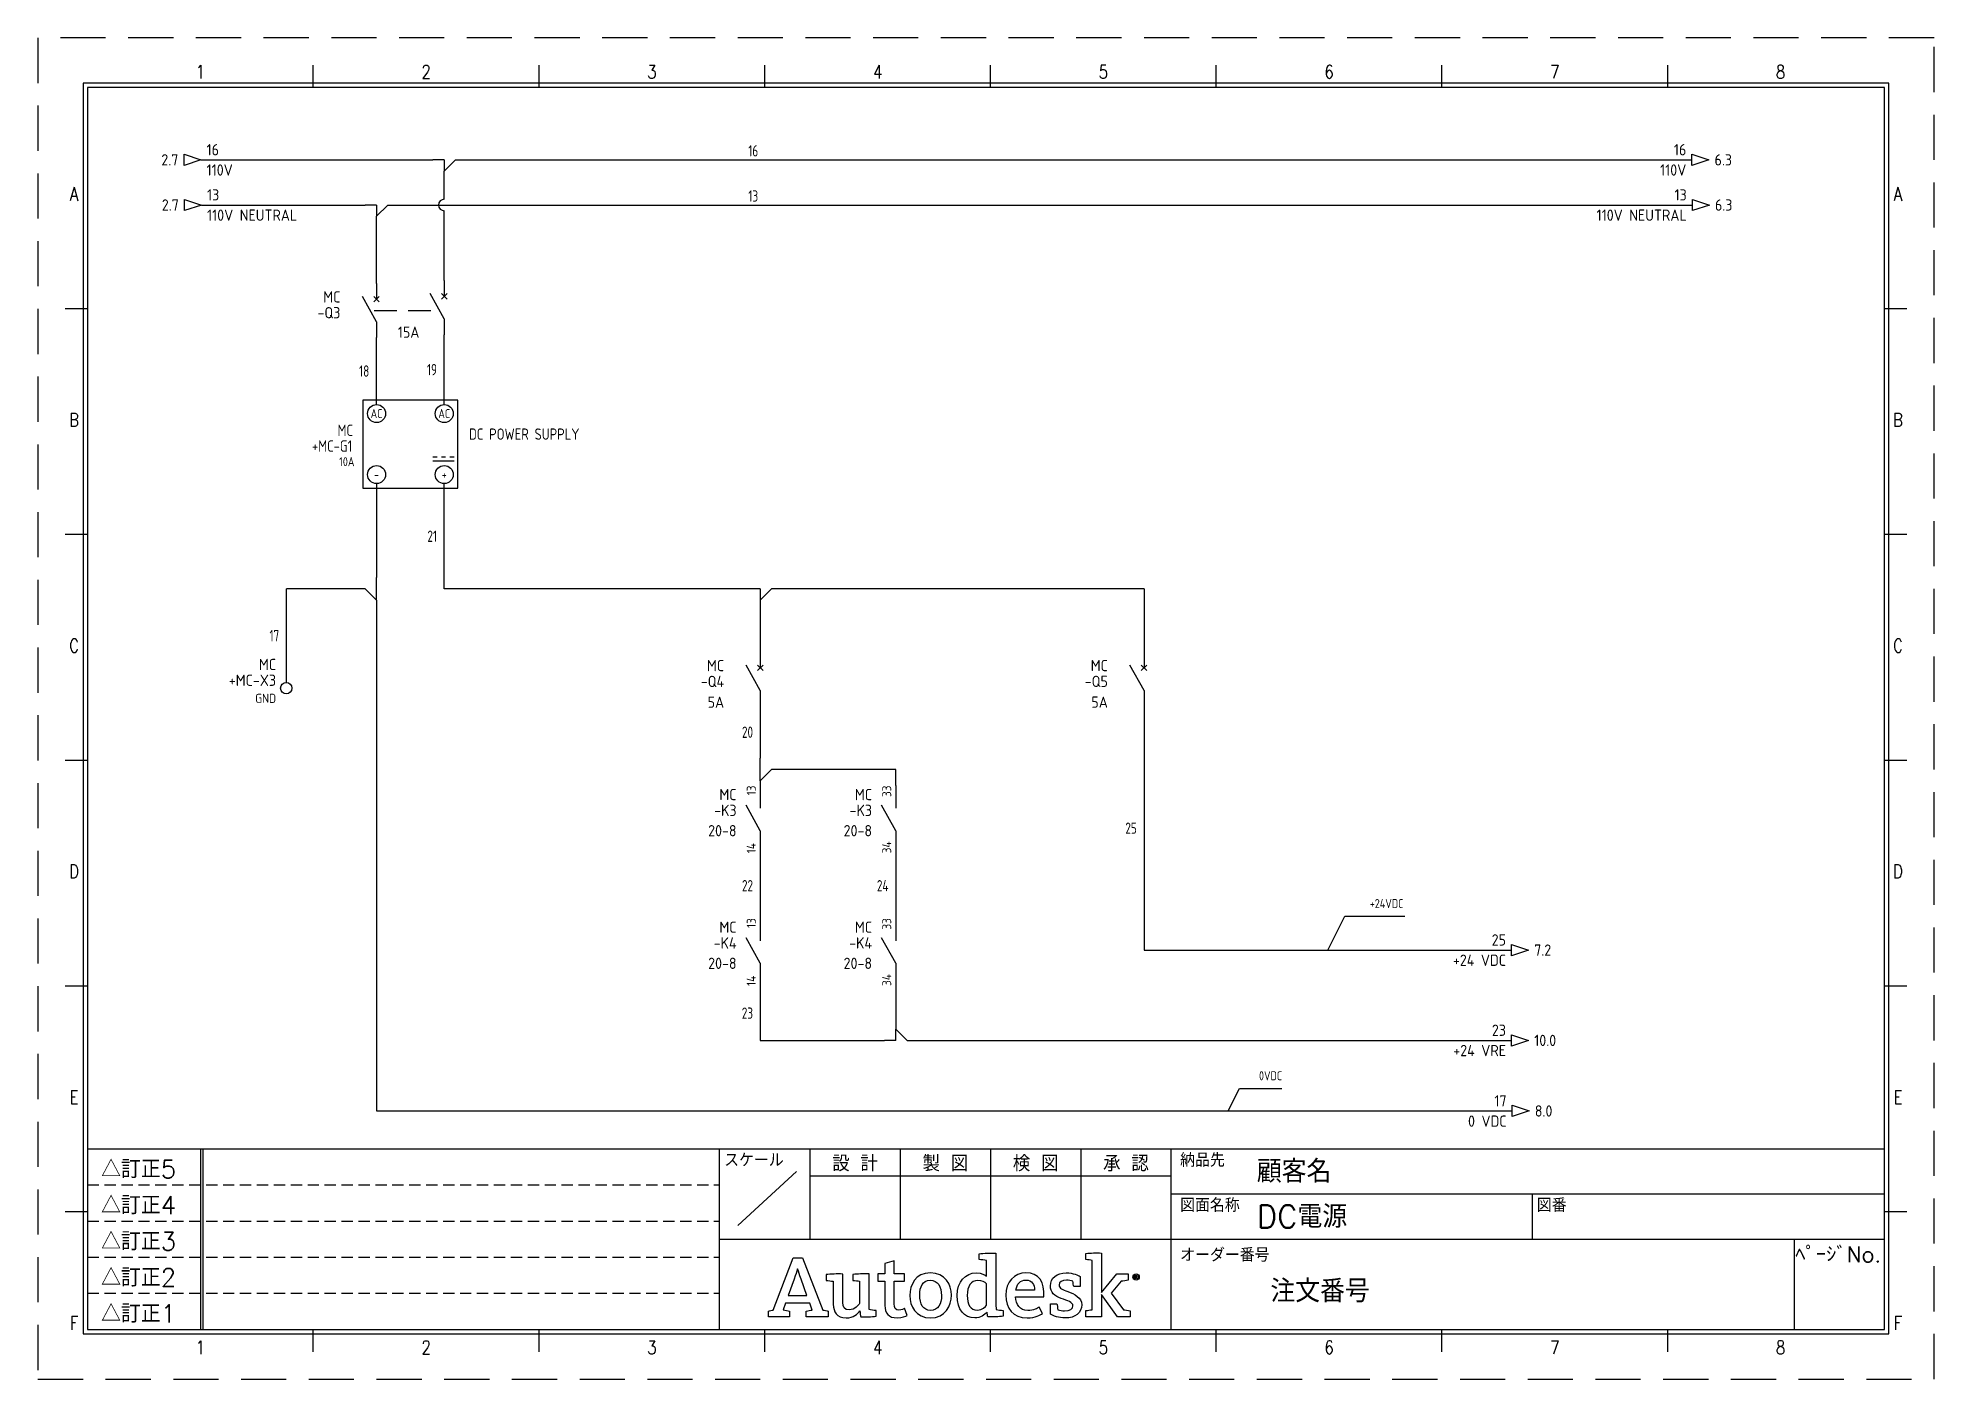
# Model space of a CAD drawing. Header units: millimetres. Extents: x 0 to 420, y 0 to 297.
import ezdxf
from ezdxf.enums import TextEntityAlignment as Align

# ---------------------------------------------------------------- set-up
doc = ezdxf.new("R2010")
doc.units = ezdxf.units.MM
doc.header["$LTSCALE"] = 10
for name, pattern in [('DASHED', [0.75, 0.5, -0.25]), ('DASHEDX2', [1.5, 1, -0.5]), ('HIDDEN', [0.375, 0.25, -0.125])]:
    doc.linetypes.add(name, pattern=pattern)
doc.layers.get('0').update_dxf_attribs({"linetype": 'CONTINUOUS'})
for name, color, linetype in [('BLU_1.0mm^2', 5, 'CONTINUOUS'), ('COMMENT', 4, 'CONTINUOUS'), ('DESC', 150, 'CONTINUOUS'), ('GRN_2.5mm^2', 3, 'CONTINUOUS'), ('HIDDEN', 7, 'HIDDEN'), ('LAYER_1', 160, 'CONTINUOUS'), ('LINK', 9, 'DASHED'), ('LOC', 8, 'CONTINUOUS'), ('MISC', 7, 'CONTINUOUS'), ('RED_2.5mm^2', 1, 'CONTINUOUS'), ('SYMS', 7, 'CONTINUOUS'), ('TAGS', 150, 'CONTINUOUS'), ('TERMS', 123, 'CONTINUOUS'), ('TITLE', 4, 'CONTINUOUS'), ('VIO_1.0mm^2', 190, 'CONTINUOUS'), ('WIRENO', 72, 'CONTINUOUS'), ('WIREREF', 52, 'CONTINUOUS'), ('WIREREF_DEST', 52, 'CONTINUOUS'), ('XREF', 7, 'CONTINUOUS'), ('XREFCHILD', 134, 'CONTINUOUS'), ('ZUWAKU', 7, 'CONTINUOUS')]:
    doc.layers.add(name, color=color, linetype=linetype)
doc.styles.get("Standard").update_dxf_attribs({"font": 'romans', "width": 0.8, "bigfont": 'extfont'})
doc.styles.add('WD_IEC', font='isocp2.shx', dxfattribs={"width": 0.9, "height": 4, "bigfont": 'extfont2.shx'})
doc.dimstyles.get("Standard").update_dxf_attribs({"dimtxt": 3, "dimasz": 2, "dimexe": 1.5, "dimexo": 1.5, "dimgap": 1.8, "dimtad": 1, "dimdec": 3, "dimdsep": 46, "dimtxsty": 'Standard', "dimsah": 1, "dimcen": 0, "dimclrd": 4, "dimclre": 4, "dimclrt": 4, "dimadec": 0, "dimazin": 0, "dimtfac": 1, "dimtdec": 3, "dimtmove": 0, "dimatfit": 3, "dimfxl": 1, "dimtolj": 1, "dimtzin": 1, "dimarcsym": 0})

msp = doc.modelspace()

# ---------------------------------------------------------------- texts
at = {"layer": 'MISC', "char_height": 2, "attachment_point": 7, "style": 'WD_IEC'}
for s, insert in [('\\A1;+24VDC', (295.02, 104.3)), ('\\A1;0VDC', (270.47, 66.17))]:
    msp.add_mtext(s, dxfattribs=dict(at, insert=insert))

# ---------------------------------------------------------------- blocks, each defined once
blk = doc.blocks.new('JIS_tblock_a3(L)')
at = {"layer": 'HIDDEN'}
for p, q in [((-398, 32), (-258, 32)), ((-398, 24), (-258, 24)), ((-398, 16), (-258, 16)), ((-398, 8), (-258, 8))]:
    blk.add_line(p, q, dxfattribs=at)
at = {"layer": 'ZUWAKU'}
for p, q in [((-398, 40), (0, 40)), ((-398, 40), (-398, 0)), ((-373, 40), (-373, 0)), ((-372.5, 40), (-372.5, 0)), ((-258, 0), (-258, 40)), ((-238, 40), (-238, 20)), ((-218, 40), (-218, 20)), ((-198, 40), (-198, 20)), ((-178, 40), (-178, 20)), ((-158, 0), (-158, 40)), ((0, 0), (0, 40)), ((-241, 35), (-254, 23)), ((-238, 34), (-158, 34)), ((-158, 30), (0, 30)), ((-78, 30), (-78, 20)), ((-258, 20), (-158, 20)), ((-158, 20), (0, 20)), ((-20, 20), (-20, 0)), ((-398, 0), (0, 0))]:
    blk.add_line(p, q, dxfattribs=at)
at = {"layer": 'TITLE'}
for tag, p, height in [('REVINFO51', (-370, 34), 3), ('ORDER2', (-139, 32.5), 5), ('REVINFO41', (-370, 26), 3), ('SCALE0', (-247.5, 23), 3), ('INFO1', (-139, 22.5), 5), ('REVINFO31', (-370, 18), 3), ('REVINFO21', (-370, 10), 3), ('ORDER1', (-136, 6), 5), ('REVINFO11', (-370, 2), 3)]:
    blk.add_attdef(tag, p, '', height=height, dxfattribs=at)
for tag, p in [('REVDATEY5', (-306, 34)), ('REVDATEM5', (-298, 34)), ('REVDATED5', (-290, 34)), ('REVDESIGN5', (-260, 34)), ('SCALE1', (-251, 29)), ('REVDATEY4', (-306, 26)), ('REVDATEM4', (-298, 26)), ('REVDATED4', (-290, 26)), ('REVDESIGN4', (-260, 26)), ('REVDATEY3', (-306, 18)), ('REVDATEM3', (-298, 18)), ('REVDATED3', (-290, 18)), ('REVDESIGN3', (-260, 18)), ('REVDATEY2', (-306, 10)), ('REVDATEM2', (-298, 10)), ('REVDATED2', (-290, 10)), ('REVDESIGN2', (-260, 10)), ('REVDATEY1', (-306, 2)), ('REVDATEM1', (-298, 2)), ('REVDATED1', (-290, 2)), ('REVDESIGN1', (-260, 2))]:
    blk.add_attdef(tag, text='', height=3, dxfattribs=at).set_placement(p, align=Align.RIGHT)
for tag, height, p in [('DESIGN1', 3, (-228, 27)), ('DESIGN2', 3, (-208, 27)), ('DESIGN3', 3, (-188, 27)), ('DESIGN4', 3, (-168, 27)), ('FILENAME0', 5, (-47.8, 25)), ('PAGE0', 3, (-10.3, 8.6))]:
    blk.add_attdef(tag, text='', height=height, dxfattribs=at).set_placement(p, align=Align.MIDDLE)
at = {"layer": 'TITLE', "flags": 1}
blk.add_attdef('LPAGE0', text='', height=3, dxfattribs=at).set_placement((-11, 3), align=Align.CENTER)
for tag, p in [('TYPE0', (-398, 0)), ('ORDER3', (-398, 0)), ('ORDER4', (-398, 0)), ('ORDER5', (-398, 0)), ('ORDER6', (-398, 0)), ('ORDER7', (-398, 0)), ('ORDER8', (-398, 0)), ('ORDER9', (-398, 0)), ('ORDER10', (-398, 0)), ('ORDER11', (-398, 0)), ('ORDER12', (-398, 0)), ('ORDER13', (-398, 0)), ('ORDER14', (-398, 0)), ('ORDER15', (-398, 0)), ('ORDER16', (-398, 0)), ('ORDER17', (-398, 0)), ('ORDER18', (-398, 0)), ('ORDER19', (-398, 0)), ('ORDER20', (-398, 0)), ('ORDER21', (-398, 0)), ('ORDER22', (-398, 0)), ('ORDER23', (-398, 0)), ('SCALETYPE0', (-398, 0)), ('DATEY1', (-398, 0)), ('DATEM1', (-398, 0)), ('DATED1', (-398, 0)), ('DATEY2', (-398, 0)), ('DATEM2', (-398, 0)), ('DATED2', (-398, 0)), ('BANNAME0', (-398, 0)), ('INFO3', (-398, 0)), ('INFO4', (-398, 0)), ('INFO5', (-398, 0)), ('INFO6', (-398, 0)), ('INFO7', (-398, 0)), ('INFO8', (-398, 0)), ('INFO9', (-398, 0)), ('INFO10', (-398, 0)), ('INFO11', (-398, 0)), ('INFO12', (-398, 0)), ('INFO13', (-398, 0)), ('INFO14', (-398, 0)), ('INFO15', (-398, 0)), ('INFO16', (-398, 0)), ('INFO17', (-398, 0)), ('INFO18', (-398, 0)), ('INFO19', (-398, 0)), ('INFO20', (-398, 0)), ('INFO21', (-398, 0)), ('INFO22', (-398, 0)), ('INFO23', (-398, 0)), ('INFO24', (-398, 0)), ('DATEY3', (-398, 0)), ('DATEM3', (-398, 0)), ('DATED3', (-398, 0)), ('DATEY4', (-398, 0)), ('DATEM4', (-398, 0)), ('DATED4', (-398, 0)), ('DATEY5', (-398, 0)), ('DATEM5', (-398, 0)), ('DATED5', (-398, 0)), ('DATEY6', (-398, 0)), ('DATEM6', (-398, 0)), ('DATED6', (-398, 0)), ('REFERENCETYPE0', (-398, 0)), ('INFO2', (-397.7, 0))]:
    blk.add_attdef(tag, p, '', height=3, dxfattribs=at)
at = {"layer": 'TITLE', "width": 0.8, "flags": 1}
for tag in ['REVINFO12', 'REVINFO13', 'REVINFO22', 'REVINFO23', 'REVINFO32', 'REVINFO33', 'REVINFO42', 'REVINFO43', 'REVINFO52', 'REVINFO53', 'REVINFO61', 'REVINFO62', 'REVINFO63', 'REVINFO71', 'REVINFO72', 'REVINFO73', 'REVINFO81', 'REVINFO82', 'REVINFO83', 'REVDESIGN6', 'REVDESIGN7', 'REVDESIGN8', 'REVDATEY6', 'REVDATEM6', 'REVDATED6', 'REVDATEY7', 'REVDATEM7', 'REVDATED7', 'REVDATEY8', 'REVDATEM8', 'REVDATED8']:
    blk.add_attdef(tag, (-398, 0), '', height=3, dxfattribs=at)
at = {"layer": 'TITLE', "flags": 1}
blk.add_attdef('PAPER0', text='', height=1, dxfattribs=at).set_placement((-3, -1), align=Align.TOP_RIGHT)
at = {"layer": 'ZUWAKU'}
for s, height, p in [('△訂正5', 4, (-395, 33.5)), ('スケール', 3, (-257, 36)), ('納品先', 3, (-156, 36)), ('△訂正4', 4, (-395, 25.5)), ('図面名称', 3, (-156, 26)), ('図番', 3, (-77, 26)), ('△訂正3', 4, (-395, 17.5)), ('オーダー番号', 3, (-156, 15)), ('△訂正2', 4, (-395, 9.5)), ('△訂正1', 4, (-395, 1.5))]:
    blk.add_text(s, height=height, dxfattribs=at).set_placement(p)
for s, p in [('設 計', (-228, 35)), ('製 図', (-208, 35)), ('検 図', (-188, 35)), ('承 認', (-168, 35)), ('ﾍﾟｰｼﾞNo.', (-10.23, 14.88))]:
    blk.add_text(s, height=3.5, dxfattribs=at).set_placement(p, align=Align.CENTER)
blk = doc.blocks.new('AI9-BLK2')
at = {"layer": 'LAYER_1', "color": 7}
blk.add_circle((0, 0), 2.03, dxfattribs=at)
blk.add_open_spline([(1.7, 0), (1.7, -1), (1, -1.8), (0, -1.8), (-1, -1.8), (-1.7, -1), (-1.7, 0), (-1.7, 1), (-1, 1.8), (0, 1.8), (1, 1.8), (1.7, 1), (1.7, 0)], degree=3, knots=[0, 0, 0, 0, 1, 1, 1, 2, 2, 2, 3, 3, 3, 4, 4, 4, 4], dxfattribs=at)
blk = doc.blocks.new('AI9-BLK1')
at = {"layer": 'LAYER_1', "color": 7}
for points, knots in [([(0.7, -1.1), (0.7, -1.1), (0.2, -0.4), (0.2, -0.4), (0.1, -0.2), (0, -0.2), (-0.1, -0.1), (0.3, 0), (0.5, 0.2), (0.5, 0.5), (0.5, 0.8), (0.3, 1.1), (-0.2, 1.1), (-0.2, 1.1), (-0.8, 1.1), (-0.8, 1.1), (-0.8, 1.1), (-0.8, -1.1), (-0.8, -1.1), (-0.8, -1.1), (-0.5, -1.1), (-0.5, -1.1), (-0.5, -1.1), (-0.5, -0.1), (-0.5, -0.1), (-0.4, -0.1), (-0.3, -0.2), (-0.2, -0.3), (-0.2, -0.3), (0.3, -1.1), (0.3, -1.1), (0.3, -1.1), (0.7, -1.1), (0.7, -1.1)], [0, 0, 0, 0, 1, 1, 1, 2, 2, 2, 3, 3, 3, 4, 4, 4, 5, 5, 5, 6, 6, 6, 7, 7, 7, 8, 8, 8, 9, 9, 9, 10, 10, 10, 11, 11, 11, 11]), ([(0.2, 0.5), (0.2, 0.2), (-0.1, 0.1), (-0.3, 0.1), (-0.3, 0.1), (-0.5, 0.1), (-0.5, 0.1), (-0.5, 0.1), (-0.5, 0.8), (-0.5, 0.8), (-0.5, 0.8), (-0.2, 0.8), (-0.2, 0.8), (0.1, 0.8), (0.2, 0.7), (0.2, 0.5)], [0, 0, 0, 0, 1, 1, 1, 2, 2, 2, 3, 3, 3, 4, 4, 4, 5, 5, 5, 5])]:
    blk.add_open_spline(points, degree=3, knots=knots, dxfattribs=at)
blk = doc.blocks.new('JIS_LOGO_BLOCK')
for points, knots in [([(12.07, 1.49), (12.07, 1.49), (7.57, 13.06), (7.57, 13.06), (7.57, 13.06), (5.51, 13.06), (5.51, 13.06), (5.51, 13.06), (1.1, 1.49), (1.1, 1.49), (0.75, 1.45), (0.31, 1.37), (0, 1.28), (0, 1.28), (0, 0), (0, 0), (0, 0), (4.71, 0), (4.71, 0), (4.71, 0), (4.71, 1.28), (4.71, 1.28), (4.26, 1.37), (3.73, 1.47), (3.25, 1.51), (3.25, 1.51), (3.8, 3.02), (3.8, 3.02), (3.8, 3.02), (9.18, 3.02), (9.18, 3.02), (9.18, 3.02), (9.74, 1.49), (9.74, 1.49), (9.26, 1.45), (8.84, 1.37), (8.4, 1.28), (8.4, 1.28), (8.4, 0), (8.4, 0), (8.4, 0), (13.27, 0), (13.27, 0), (13.27, 0), (13.27, 1.28), (13.27, 1.28), (12.99, 1.35), (12.34, 1.49), (12.07, 1.49)], [0, 0, 0, 0, 1, 1, 1, 2, 2, 2, 3, 3, 3, 4, 4, 4, 5, 5, 5, 6, 6, 6, 7, 7, 7, 8, 8, 8, 9, 9, 9, 10, 10, 10, 11, 11, 11, 12, 12, 12, 13, 13, 13, 14, 14, 14, 15, 15, 15, 16, 16, 16, 16]), ([(50.45, 1.6), (50.43, 1.84), (50.42, 2.1), (50.42, 2.37), (50.42, 2.37), (50.42, 14.08), (50.42, 14.08), (49.17, 14.14), (47.76, 14.07), (46.66, 13.95), (46.66, 13.95), (46.66, 12.67), (46.66, 12.67), (47.23, 12.63), (47.87, 12.55), (48.34, 12.48), (48.34, 12.48), (48.34, 12.48), (48.34, 12.48), (48.34, 12.48), (48.34, 8.98), (48.34, 8.98), (47.99, 9.28), (47.3, 9.73), (46.05, 9.73), (43.64, 9.73), (41.83, 7.75), (41.83, 4.73), (41.83, 1.55), (43.4, -0.24), (45.73, -0.24), (47.01, -0.24), (47.87, 0.37), (48.44, 1.06), (48.46, 0.73), (48.56, 0.22), (48.64, 0), (49.8, -0.06), (50.99, 0.02), (52.01, 0.14), (52.01, 0.14), (52.01, 1.41), (52.01, 1.41), (51.51, 1.45), (50.9, 1.53), (50.45, 1.6)], [0, 0, 0, 0, 1, 1, 1, 2, 2, 2, 3, 3, 3, 4, 4, 4, 5, 5, 5, 6, 6, 6, 7, 7, 7, 8, 8, 8, 9, 9, 9, 10, 10, 10, 11, 11, 11, 12, 12, 12, 13, 13, 13, 14, 14, 14, 15, 15, 15, 15]), ([(78.65, 1.57), (78.65, 1.57), (75.95, 5.22), (75.95, 5.22), (75.95, 5.22), (78.18, 7.89), (78.18, 7.89), (78.64, 7.93), (79.3, 8), (79.69, 8.1), (79.69, 8.1), (79.69, 9.49), (79.69, 9.49), (79.69, 9.49), (77.16, 9.49), (77.16, 9.49), (77.16, 9.49), (73.79, 5.35), (73.79, 5.35), (73.79, 5.35), (73.79, 14.12), (73.79, 14.12), (72.64, 14.18), (71.38, 14.12), (70.34, 14.02), (70.34, 14.02), (70.34, 12.67), (70.34, 12.67), (70.82, 12.63), (71.33, 12.56), (71.71, 12.5), (71.71, 12.5), (71.71, 1.55), (71.71, 1.55), (71.24, 1.51), (70.76, 1.44), (70.32, 1.36), (70.32, 1.36), (70.32, 0), (70.32, 0), (70.32, 0), (73.79, 0), (73.79, 0), (73.79, 0), (73.79, 4.96), (73.79, 4.96), (73.79, 4.96), (77.34, 0), (77.34, 0), (77.34, 0), (80.14, 0), (80.14, 0), (80.14, 0), (80.14, 1.31), (80.14, 1.31), (79.61, 1.43), (79.08, 1.51), (78.65, 1.57)], [0, 0, 0, 0, 1, 1, 1, 2, 2, 2, 3, 3, 3, 4, 4, 4, 5, 5, 5, 6, 6, 6, 7, 7, 7, 8, 8, 8, 9, 9, 9, 10, 10, 10, 11, 11, 11, 12, 12, 12, 13, 13, 13, 14, 14, 14, 15, 15, 15, 16, 16, 16, 17, 17, 17, 18, 18, 18, 19, 19, 19, 19]), ([(4.4, 4.74), (4.4, 4.74), (5.71, 8.34), (5.71, 8.34), (6.1, 9.42), (6.24, 9.89), (6.45, 10.59), (6.45, 10.59), (6.49, 10.59), (6.49, 10.59), (6.71, 9.91), (6.84, 9.44), (7.24, 8.34), (7.24, 8.34), (8.54, 4.74), (8.54, 4.74), (8.54, 4.74), (4.4, 4.74), (4.4, 4.74)], [0, 0, 0, 0, 1, 1, 1, 2, 2, 2, 3, 3, 3, 4, 4, 4, 5, 5, 5, 6, 6, 6, 6]), ([(20.45, -0.02), (20.4, 0.22), (20.3, 0.88), (20.28, 1.31), (19.81, 0.69), (18.83, -0.25), (17.22, -0.25), (15.16, -0.25), (14.39, 1.08), (14.39, 2.77), (14.39, 2.77), (14.39, 7.87), (14.39, 7.87), (13.92, 7.94), (13.29, 8.02), (12.8, 8.06), (12.8, 8.06), (12.8, 9.36), (12.8, 9.36), (13.82, 9.46), (15.22, 9.53), (16.47, 9.47), (16.47, 9.47), (16.47, 3.2), (16.47, 3.2), (16.47, 2.14), (16.85, 1.53), (17.92, 1.53), (19.12, 1.53), (20.02, 2.71), (20.22, 2.96), (20.22, 2.96), (20.22, 7.89), (20.22, 7.89), (19.81, 7.94), (19.22, 8.02), (18.73, 8.06), (18.73, 8.06), (18.73, 9.36), (18.73, 9.36), (19.75, 9.49), (21.1, 9.53), (22.3, 9.49), (22.3, 9.49), (22.3, 1.59), (22.3, 1.59), (22.75, 1.51), (23.36, 1.43), (23.87, 1.39), (23.87, 1.39), (23.87, 0.12), (23.87, 0.12), (22.87, 0), (21.59, -0.08), (20.45, -0.02)], [0, 0, 0, 0, 1, 1, 1, 2, 2, 2, 3, 3, 3, 4, 4, 4, 5, 5, 5, 6, 6, 6, 7, 7, 7, 8, 8, 8, 9, 9, 9, 10, 10, 10, 11, 11, 11, 12, 12, 12, 13, 13, 13, 14, 14, 14, 15, 15, 15, 16, 16, 16, 17, 17, 17, 18, 18, 18, 18]), ([(24.28, 7.91), (24.28, 7.91), (24.28, 9.49), (24.28, 9.49), (24.28, 9.49), (25.81, 9.49), (25.81, 9.49), (25.81, 9.49), (25.81, 11.77), (25.81, 11.77), (25.81, 11.77), (27.89, 12.43), (27.89, 12.43), (27.89, 12.43), (27.89, 9.49), (27.89, 9.49), (27.89, 9.49), (30.19, 9.49), (30.19, 9.49), (30.19, 9.49), (30.19, 7.91), (30.19, 7.91), (30.19, 7.91), (27.89, 7.91), (27.89, 7.91), (27.89, 7.91), (27.89, 2.86), (27.89, 2.86), (27.89, 1.92), (28.15, 1.49), (28.91, 1.49), (29.48, 1.49), (29.99, 1.77), (30.17, 1.88), (30.17, 1.88), (30.76, 0.31), (30.76, 0.31), (30.41, 0.12), (29.66, -0.24), (28.54, -0.24), (26.6, -0.24), (25.81, 0.82), (25.81, 2.53), (25.81, 2.53), (25.81, 7.91), (25.81, 7.91), (25.81, 7.91), (24.28, 7.91), (24.28, 7.91)], [0, 0, 0, 0, 1, 1, 1, 2, 2, 2, 3, 3, 3, 4, 4, 4, 5, 5, 5, 6, 6, 6, 7, 7, 7, 8, 8, 8, 9, 9, 9, 10, 10, 10, 11, 11, 11, 12, 12, 12, 13, 13, 13, 14, 14, 14, 15, 15, 15, 16, 16, 16, 16]), ([(35.92, -0.24), (32.64, -0.24), (31.33, 2.39), (31.33, 4.73), (31.33, 7.06), (32.6, 9.73), (35.88, 9.73), (39.14, 9.73), (40.57, 7.12), (40.57, 4.79), (40.57, 2.47), (39.18, -0.24), (35.92, -0.24)], [0, 0, 0, 0, 1, 1, 1, 2, 2, 2, 3, 3, 3, 4, 4, 4, 4]), ([(57.47, 1.39), (58.78, 1.39), (59.59, 1.88), (60.02, 2.14), (60.02, 2.14), (60.74, 0.71), (60.74, 0.71), (60.19, 0.37), (59.17, -0.24), (57.33, -0.24), (54.23, -0.24), (52.58, 1.88), (52.58, 4.81), (52.58, 7.71), (54.49, 9.73), (57.07, 9.73), (59.86, 9.73), (61.29, 7.71), (61, 4.43), (61, 4.43), (54.78, 4.43), (54.78, 4.43), (54.88, 2.71), (55.66, 1.39), (57.47, 1.39)], [0, 0, 0, 0, 1, 1, 1, 2, 2, 2, 3, 3, 3, 4, 4, 4, 5, 5, 5, 6, 6, 6, 7, 7, 7, 8, 8, 8, 8]), ([(66.3, 5.61), (65.23, 6.03), (64.39, 6.28), (64.39, 7.03), (64.39, 7.74), (65.1, 8.14), (66.04, 8.14), (66.57, 8.14), (67.08, 8.04), (67.47, 7.9), (67.52, 7.5), (67.57, 6.89), (67.66, 6.72), (67.66, 6.72), (69.04, 6.72), (69.04, 6.72), (69.04, 6.72), (69.04, 8.96), (69.04, 8.96), (68.66, 9.19), (67.59, 9.73), (65.96, 9.73), (63.94, 9.73), (62.47, 8.56), (62.47, 6.88), (62.47, 5.37), (63.41, 4.59), (64.85, 4.08), (66.31, 3.56), (67.46, 3.2), (67.46, 2.46), (67.46, 1.74), (66.85, 1.32), (65.63, 1.32), (65.13, 1.32), (64.51, 1.42), (64.13, 1.56), (64.07, 2.01), (63.98, 2.69), (63.88, 2.87), (63.88, 2.87), (62.51, 2.87), (62.51, 2.87), (62.51, 2.87), (62.51, 0.55), (62.51, 0.55), (62.51, 0.55), (62.51, 0.55), (62.51, 0.55), (63.11, 0.16), (64.28, -0.26), (65.76, -0.26), (68, -0.26), (69.42, 0.88), (69.42, 2.68), (69.42, 4.29), (67.84, 5.01), (66.3, 5.61)], [0, 0, 0, 0, 1, 1, 1, 2, 2, 2, 3, 3, 3, 4, 4, 4, 5, 5, 5, 6, 6, 6, 7, 7, 7, 8, 8, 8, 9, 9, 9, 10, 10, 10, 11, 11, 11, 12, 12, 12, 13, 13, 13, 14, 14, 14, 15, 15, 15, 16, 16, 16, 17, 17, 17, 18, 18, 18, 19, 19, 19, 19]), ([(35.84, 8.1), (34.15, 8.1), (33.53, 6.67), (33.53, 4.79), (33.53, 2.9), (34.25, 1.41), (35.94, 1.41), (37.65, 1.41), (38.35, 2.82), (38.35, 4.73), (38.35, 6.61), (37.55, 8.1), (35.84, 8.1)], [0, 0, 0, 0, 1, 1, 1, 2, 2, 2, 3, 3, 3, 4, 4, 4, 4]), ([(48.34, 2.61), (48.11, 2.3), (47.38, 1.49), (46.3, 1.49), (44.73, 1.49), (44.05, 2.79), (44.05, 4.75), (44.05, 6.73), (44.89, 8.04), (46.42, 8.04), (47.42, 8.04), (47.97, 7.65), (48.34, 7.32), (48.34, 7.32), (48.34, 2.61), (48.34, 2.61)], [0, 0, 0, 0, 1, 1, 1, 2, 2, 2, 3, 3, 3, 4, 4, 4, 5, 5, 5, 5]), ([(58.98, 5.92), (58.94, 7.12), (58.43, 8.14), (57.04, 8.14), (55.76, 8.14), (55.05, 7.28), (54.84, 5.92), (54.84, 5.92), (58.98, 5.92), (58.98, 5.92)], [0, 0, 0, 0, 1, 1, 1, 2, 2, 2, 3, 3, 3, 3])]:
    blk.add_open_spline(points, degree=3, knots=knots)
at = {"xscale": 0.342899999999986, "yscale": 0.342899999999986, "zscale": 0.342899999999986}
for name, p in [('AI9-BLK2', (81.46, 8.8)), ('AI9-BLK1', (81.53, 8.8))]:
    blk.add_blockref(name, p, dxfattribs=at)
blk = doc.blocks.new('VPS12X2')
for p, q in [((18, 1), (-3, 1)), ((-3, 1), (-3, -18.5)), ((18, -18.5), (18, 1)), ((-3, -18.5), (18, -18.5))]:
    blk.add_line(p, q)
for centre in [(0, -2), (15, -2), (0, -15.5), (15, -15.5)]:
    blk.add_circle(centre, 2)
at = {"layer": 'SYMS'}
for p, q in [((12.5, -11.56), (13.44, -11.56)), ((12.5, -12.5), (17.19, -12.5)), ((14.38, -11.56), (15.31, -11.56)), ((16.25, -11.56), (17.19, -11.56))]:
    blk.add_line(p, q, dxfattribs=at)
at = {"style": 'WD_IEC', "width": 0.9, "flags": 1}
for tag, p in [('X2TERM01', (0, 0)), ('X2TERM02', (15, 0)), ('X4TERM01', (-2, -2)), ('X1TERM02', (17, -2)), ('X4TERM03', (-2, -15.5)), ('X1TERM04', (17, -15.5)), ('X8TERM03', (0, -17.5)), ('X8TERM04', (15, -17.5))]:
    blk.add_attdef(tag, p, '', height=0.32, dxfattribs=at)
at = {"style": 'WD_IEC'}
for tag, width, p in [('INST', 0.8, (-4.5, -5.44)), ('LOC', 0.8, (-4.5, -7.94)), ('TAG1', 0.9, (-4.5, -10.44)), ('XREF', 0.8, (-4.5, -13.94))]:
    blk.add_attdef(tag, text='', height=2, dxfattribs=dict(at, width=width)).set_placement(p, align=Align.RIGHT)
at = {"linetype": 'Continuous', "style": 'WD_IEC', "width": 0.9, "flags": 8}
for tag, p in [('TERM01', (0, -2)), ('TERM02', (15, -2)), ('TERM03', (0, -15.5)), ('TERM04', (15, -15.5))]:
    blk.add_attdef(tag, text='', height=2, dxfattribs=at).set_placement(p, align=Align.MIDDLE)
at = {"style": 'WD_IEC'}
for tag, height, width, flags, p in [('MFG', 2, 0.8, 1, (9, -5.12)), ('CAT', 2, 0.8, 1, (9, -7.62)), ('FAMILY', 0.32, 0.9, 9, (8.83, -13.19))]:
    blk.add_attdef(tag, text='', height=height, dxfattribs=dict(at, width=width, flags=flags)).set_placement(p, align=Align.CENTER)
at = {"style": 'WD_IEC', "width": 0.9}
for tag, p in [('DESC1', (-2.19, -9.5)), ('DESC2', (19.5, -7.94)), ('DESC3', (19.5, -10.44))]:
    blk.add_attdef(tag, p, '', height=2, dxfattribs=at)
at = {"style": 'WD_IEC', "width": 0.8}
for tag, p in [('RATING1', (9, -10.12)), ('RATING2', (9, -12.62))]:
    blk.add_attdef(tag, text='', height=2, dxfattribs=at).set_placement(p, align=Align.CENTER)
at = {"linetype": 'Continuous', "style": 'WD_IEC', "width": 0.9, "flags": 9}
blk.add_attdef('ASSYCODE', text='', height=0.32, dxfattribs=at).set_placement((9, -13.69), align=Align.CENTER)
blk = doc.blocks.new('HA1S1')
blk.add_lwpolyline([(0, 1.25), (3.75, 0), (0, -1.25)], close=True)
at = {"style": 'WD_IEC'}
for tag, height, flags, p in [('WIRENO', 2.5, 8, (-1.25, 1)), ('SIGCODE', 1, 1, (5, 1.8))]:
    blk.add_attdef(tag, text='', height=height, dxfattribs=dict(at, flags=flags)).set_placement(p, align=Align.RIGHT)
at = {"style": 'WD_IEC', "flags": 1}
blk.add_attdef('X4TERM01', (0, 0), '', height=0.32, dxfattribs=at)
at = {"style": 'WD_IEC'}
blk.add_attdef('XREF', text='', height=2.5, dxfattribs=at).set_placement((5, 0), align=Align.MIDDLE_LEFT)
blk.add_attdef('DESC1', text='', height=2.5, dxfattribs=at).set_placement((-1.25, -1), align=Align.TOP_RIGHT)
blk = doc.blocks.new('VCR21')
for p, q in [((0, 7.5), (0, 2.5)), ((0, -2.5), (-3.125, 3.125)), ((0, -2.5), (0, -7.5))]:
    blk.add_line(p, q)
at = {"style": 'WD_IEC'}
for tag, p in [('INST', (-5.25, 7.75)), ('LOC', (-5.25, 4.25)), ('TAG2', (-5.25, 0.75)), ('XREF', (-5.25, -3.75)), ('DESC1', (-5.25, -7.6)), ('DESC3', (-5.25, -14.6)), ('DESC2', (-5.25, -11.1))]:
    blk.add_attdef(tag, text='', height=2.5, dxfattribs=at).set_placement(p, align=Align.RIGHT)
blk.add_attdef('TERM01', text='', height=2, rotation=90, dxfattribs=at).set_placement((-1, 7.5), align=Align.RIGHT)
at = {"style": 'WD_IEC', "flags": 1}
for tag, p, height in [('X2TERM01', (0, 7.5), 0.32), ('X4LINK', (-2, 0), 0.32), ('X1LINK', (-0.5, 0), 0.32), ('CONTACT', (4, -3.5), 1), ('FAMILY', (4, -5), 1), ('X8TERM02', (0, -7.5), 0.32)]:
    blk.add_attdef(tag, p, '', height=height, dxfattribs=at)
at = {"style": 'WD_IEC'}
blk.add_attdef('TERM02', (-1, -7.5), '', height=2, rotation=90, dxfattribs=at)
blk = doc.blocks.new('HA1D3')
blk.add_lwpolyline([(0, 0), (-3.75, -1.25), (-3.75, 1.25)], close=True)
at = {"style": 'WD_IEC'}
blk.add_attdef('XREF', text='', height=2.5, dxfattribs=at).set_placement((-5, 0), align=Align.MIDDLE_RIGHT)
at = {"style": 'WD_IEC', "flags": 1}
blk.add_attdef('SIGCODE', text='', height=1, dxfattribs=at).set_placement((-2.5, 1.8), align=Align.RIGHT)
at = {"style": 'WD_IEC'}
for tag, p, height, flags in [('X1TERM01', (0, 0), 0.32, 1), ('WIRENO', (1.25, 1), 2.5, 8)]:
    blk.add_attdef(tag, p, '', height=height, dxfattribs=dict(at, flags=flags))
blk.add_attdef('DESC1', text='', height=2.5, dxfattribs=at).set_placement((1.25, -1), align=Align.TOP_LEFT)
blk = doc.blocks.new('WD_WNH')
at = {"linetype": 'Continuous', "style": 'WD_IEC', "width": 0.8}
blk.add_attdef('WIRENO', text='', height=2.5, dxfattribs=at).set_placement((0, 0.75), align=Align.CENTER)
at = {"style": 'WD_IEC', "flags": 1}
for tag, p in [('W08USER', (0, 0.375)), ('W04USER', (0, 0.875)), ('W05USER', (0, 0.75)), ('W09USER', (0, 0.25)), ('W03USER', (0, 1)), ('W06USER', (0, 0.625)), ('W07USER', (0, 0.5)), ('W02USER', (0, 1.125)), ('W01USER', (0, 1.25)), ('W10USER', (0, 0.125))]:
    blk.add_attdef(tag, text='', height=0.08, dxfattribs=at).set_placement(p, align=Align.CENTER)
blk = doc.blocks.new('WD_WNV')
at = {"layer": 'WIRENO', "linetype": 'Continuous', "style": 'WD_IEC', "width": 0.8}
blk.add_attdef('WIRENO', text='', height=2.5, dxfattribs=at).set_placement((-1.6, 0), align=Align.MIDDLE_RIGHT)
at = {"layer": 'WIRENO', "style": 'WD_IEC', "flags": 1}
for tag, p in [('W08USER', (-1, 0.375)), ('W04USER', (-1, 0.875)), ('W05USER', (-1, 0.75)), ('W09USER', (-1, 0.25)), ('W03USER', (-1, 1)), ('W06USER', (-1, 0.625)), ('W07USER', (-1, 0.5)), ('W02USER', (-1, 1.125)), ('W01USER', (-1, 1.25)), ('W10USER', (-1, 0.125))]:
    blk.add_attdef(tag, text='', height=0.08, dxfattribs=at).set_placement(p, align=Align.CENTER)
blk = doc.blocks.new('JIS_border_a3(L)')
at = {"layer": 'ZUWAKU', "color": 5, "linetype": 'DASHEDX2'}
for p, q in [((420, 297), (0, 297)), ((0, 297), (0, 0)), ((420, 0), (420, 297)), ((0, 0), (420, 0))]:
    blk.add_line(p, q, dxfattribs=at)
at = {"layer": 'ZUWAKU'}
for p, q in [((61, 286), (61, 291)), ((111, 286), (111, 291)), ((161, 286), (161, 291)), ((211, 286), (211, 291)), ((261, 286), (261, 291)), ((311, 286), (311, 291)), ((361, 286), (361, 291)), ((11, 237), (6, 237)), ((414, 237), (409, 237)), ((11, 187), (6, 187)), ((414, 187), (409, 187)), ((11, 137), (6, 137)), ((414, 137), (409, 137)), ((11, 87), (6, 87)), ((414, 87), (409, 87)), ((11, 37), (6, 37)), ((414, 37), (409, 37)), ((61, 6), (61, 11)), ((111, 6), (111, 11)), ((161, 6), (161, 11)), ((211, 6), (211, 11)), ((261, 6), (261, 11)), ((311, 6), (311, 11)), ((361, 6), (361, 11))]:
    blk.add_line(p, q, dxfattribs=at)
at = {"layer": 'ZUWAKU', "color": 5}
for p, q in [((10, 287), (10, 10)), ((410, 287), (10, 287)), ((11, 286), (11, 11)), ((409, 286), (11, 286)), ((409, 11), (409, 286)), ((410, 10), (410, 287)), ((10, 10), (410, 10)), ((11, 11), (409, 11))]:
    blk.add_line(p, q, dxfattribs=at)
at = {"layer": 'COMMENT', "width": 0.8}
for s, p in [('1', (36, 289.5)), ('2', (86, 289.5)), ('3', (136, 289.5)), ('4', (186, 289.5)), ('5', (236, 289.5)), ('6', (286, 289.5)), ('7', (336, 289.5)), ('8', (386, 289.5)), ('A', (8, 262.43)), ('A', (412, 262.43)), ('B', (8, 212.43)), ('B', (412, 212.43)), ('C', (8, 162.43)), ('C', (412, 162.43)), ('D', (8, 112.43)), ('D', (412, 112.43)), ('E', (8, 62.43)), ('E', (412, 62.43)), ('F', (8, 12.43)), ('F', (412, 12.43)), ('1', (36, 7)), ('2', (86, 7)), ('3', (136, 7)), ('4', (186, 7)), ('5', (236, 7)), ('6', (286, 7)), ('7', (336, 7)), ('8', (386, 7))]:
    blk.add_text(s, height=3, dxfattribs=at).set_placement(p, align=Align.MIDDLE)
blk = doc.blocks.new('VT0002')
blk.add_circle((0, 0), 1.25)
at = {"style": 'WD_IEC'}
for tag, p in [('INST', (-2.25, 7.5)), ('LOC', (-2.25, 4))]:
    blk.add_attdef(tag, text='', height=2.5, dxfattribs=at).set_placement(p, align=Align.RIGHT)
at = {"style": 'WD_IEC', "flags": 1}
for tag, p, height in [('ASSYCODE', (2.75, 10.75), 1), ('CATDESC', (2.75, 9.25), 1), ('MFG', (2.75, 7.25), 1.5), ('CAT', (2.75, 4.75), 1.5), ('X4TERM01', (-1.25, 0), 0.32), ('X4PIN01', (-1.25, 1), 0.4), ('X4TERMDESC01', (-1.25, 0.5), 0.4), ('X2TERM01', (0, 1.25), 0.32), ('X2PIN01', (0, 2.25), 0.4), ('X2TERMDESC01', (0, 1.75), 0.4), ('X8PIN01', (0, -0.25), 0.4), ('X1TERM01', (1.25, 0), 0.32), ('X1PIN01', (1.25, 1), 0.4), ('X1TERMDESC01', (1.25, 0.5), 0.4), ('X8TERM01', (0, -1.25), 0.32), ('X8TERMDESC01', (0, -0.75), 0.4), ('STRIPSEQ', (0, -3), 0.4), ('LINKTERM', (0, -2), 0.4)]:
    blk.add_attdef(tag, p, '', height=height, dxfattribs=at)
at = {"style": 'WD_IEC', "flags": 8}
for tag, height, p in [('TAGSTRIP', 2.5, (-2.25, 0.5)), ('TERM01', 2, (-2.25, -3.25))]:
    blk.add_attdef(tag, text='', height=height, dxfattribs=at).set_placement(p, align=Align.RIGHT)
blk = doc.blocks.new('HT0_124')
at = {"layer": 'VIO_1.0mm^2'}
for p, q in [((0, 0), (-2.5, 0)), ((0, 0), (0, 2.5)), ((0, 2.5), (2.5, 0))]:
    blk.add_line(p, q, dxfattribs=at)
at = {"layer": 'VIO_1.0mm^2', "style": 'WD_IEC', "flags": 1}
for tag, p in [('X4TERM01', (-2.5, 0)), ('X2TERM01', (0, 2.5)), ('WDWSEQ', (1.6, 1.48)), ('X1TERM01', (2.5, 0))]:
    blk.add_attdef(tag, p, '', height=0.4, dxfattribs=at)
blk = doc.blocks.new('HT0_824')
at = {"layer": 'GRN_2.5mm^2'}
for p, q in [((-2.5, 0), (0, -2.5)), ((0, -2.5), (0, 2.5))]:
    blk.add_line(p, q, dxfattribs=at)
at = {"layer": 'GRN_2.5mm^2', "style": 'WD_IEC', "flags": 1}
for tag, p in [('X4TERM01', (-2.5, 0)), ('X2TERM01', (0, 2.5)), ('WDWSEQ', (1.92, 1.22)), ('X8TERM01', (0, -2.5))]:
    blk.add_attdef(tag, p, '', height=0.4, dxfattribs=at)
blk = doc.blocks.new('HT0_821')
at = {"layer": 'VIO_1.0mm^2'}
for p, q in [((0, -2.5), (0, 2.5)), ((2.5, 0), (0, -2.5))]:
    blk.add_line(p, q, dxfattribs=at)
at = {"layer": 'VIO_1.0mm^2', "style": 'WD_IEC', "flags": 1}
for tag, p in [('X2TERM01', (0, 2.5)), ('WDWSEQ', (1.92, 1.22)), ('X1TERM01', (2.5, 0)), ('X8TERM01', (0, -2.5))]:
    blk.add_attdef(tag, p, '', height=0.4, dxfattribs=at)
blk = doc.blocks.new('VCB1')
for p, q in [((0, 6), (0, 2.5)), ((0, -2.5), (-3.12, 3.12)), ((0.62, 1.88), (-0.62, 3.12)), ((-0.62, 1.88), (0.62, 3.12)), ((0, -2.5), (0, -6))]:
    blk.add_line(p, q)
at = {"style": 'WD_IEC'}
for tag, p in [('INST', (-8, 5.25)), ('LOC', (-8, 1.75)), ('TAG1', (-8, -1.75)), ('RATING1', (-8, -6.35)), ('DESC1', (-8, -14.35)), ('DESC2', (-8, -17.85)), ('DESC3', (-8, -21.35))]:
    blk.add_attdef(tag, text='', height=2.5, dxfattribs=at).set_placement(p, align=Align.RIGHT)
at = {"style": 'WD_IEC', "flags": 1}
for tag, p, height in [('X2TERM02', (0, 6), 0.32), ('X4LINK', (-2, 0), 0.32), ('X1LINK', (-0.5, 0), 0.32), ('MFG', (2.84, 2.53), 1.5), ('CAT', (2.84, 0.03), 1.5), ('X8TERM01', (0, -6), 0.32), ('ASSYCODE', (1, -9), 1), ('FAMILY', (1, -10.5), 1), ('CATDESC', (1, -12), 1), ('CONTACT', (1, -13.5), 1)]:
    blk.add_attdef(tag, p, '', height=height, dxfattribs=at)
at = {"style": 'WD_IEC'}
blk.add_attdef('TERM02', text='', height=2, dxfattribs=at).set_placement((1.43, 6), align=Align.TOP_LEFT)
blk.add_attdef('TERM01', (1.4, -5.61), '', height=2, dxfattribs=at)
at = {"lineweight": 15, "style": 'WD_IEC'}
blk.add_attdef('XREF', text='', height=2.5, dxfattribs=at).set_placement((-8, -10.35), align=Align.RIGHT)
blk = doc.blocks.new('VCB2')
for p, q in [((0, 6), (0, 2.5)), ((0, -2.5), (-3.12, 3.12)), ((0.62, 1.88), (-0.62, 3.12)), ((-0.62, 1.88), (0.62, 3.12)), ((0, -2.5), (0, -6))]:
    blk.add_line(p, q)
at = {"style": 'WD_IEC'}
for tag, p in [('INST', (-8, 5.25)), ('LOC', (-8, 1.75)), ('TAG2', (-8, -1.75)), ('RATING1', (-8, -6.35)), ('DESC1', (-8, -14.35)), ('DESC2', (-8, -17.85)), ('DESC3', (-8, -21.35))]:
    blk.add_attdef(tag, text='', height=2.5, dxfattribs=at).set_placement(p, align=Align.RIGHT)
at = {"style": 'WD_IEC', "flags": 1}
for tag, p, height in [('X2TERM02', (0, 6), 0.32), ('X4LINK', (-2, 0), 0.32), ('X1LINK', (-0.5, 0), 0.32), ('X8TERM01', (0, -6), 0.32), ('FAMILY', (1, -10.5), 1), ('CONTACT', (1, -13.5), 1)]:
    blk.add_attdef(tag, p, '', height=height, dxfattribs=at)
at = {"style": 'WD_IEC'}
blk.add_attdef('TERM02', text='', height=2, dxfattribs=at).set_placement((1.39, 6.15), align=Align.TOP_LEFT)
blk.add_attdef('TERM01', (1.39, -5.85), '', height=2, dxfattribs=at)
at = {"lineweight": 15, "style": 'WD_IEC'}
blk.add_attdef('XREF', text='', height=2.5, dxfattribs=at).set_placement((-8, -10.35), align=Align.RIGHT)
blk = doc.blocks.new('HT0_184')
at = {"layer": 'BLU_1.0mm^2'}
for p, q in [((0, 0), (-2.5, 0)), ((0, 0), (0, -2.5)), ((0, -2.5), (2.5, 0))]:
    blk.add_line(p, q, dxfattribs=at)
at = {"layer": 'BLU_1.0mm^2', "style": 'WD_IEC', "flags": 1}
for tag, p in [('X4TERM01', (-2.5, 0)), ('X1TERM01', (2.5, 0)), ('X8TERM01', (0, -2.5)), ('WDWSEQ', (1.53, -1.26))]:
    blk.add_attdef(tag, p, '', height=0.4, dxfattribs=at)
blk = doc.blocks.new('VT0_184')
for p, q in [((0, 0), (-2.5, 0)), ((0, 0), (0, -2.5)), ((0, -2.5), (2.5, 0))]:
    blk.add_line(p, q)
at = {"style": 'WD_IEC', "flags": 1}
for tag, p in [('X4TERM01', (-2.5, 0)), ('X1TERM01', (2.5, 0)), ('X8TERM01', (0, -2.5)), ('WDWSEQ', (1.53, -1.26))]:
    blk.add_attdef(tag, p, '', height=0.4, dxfattribs=at)

# ---------------------------------------------------------------- linework, layer by layer
at = {"layer": 'BLU_1.0mm^2'}
for p, q in [((90, 175), (90, 198.31)), ((157.5, 175), (90, 175)), ((245, 175), (162.5, 175)), ((245, 175), (245, 161.01)), ((245, 149.01), (245, 95)), ((245, 95), (326.43, 95))]:
    msp.add_line(p, q, dxfattribs=at)
at = {"layer": 'GRN_2.5mm^2'}
for p, q in [((75, 198.31), (75, 177.5)), ((72.5, 175), (55.05, 175)), ((55.05, 154.25), (55.05, 175)), ((75, 172.5), (75, 59.37)), ((75, 59.37), (326.56, 59.37))]:
    msp.add_line(p, q, dxfattribs=at)
at = {"layer": 'LINK'}
msp.add_lwpolyline([(74.5, 236.65), (88.98, 236.6)], dxfattribs=at)
at = {"layer": 'RED_2.5mm^2'}
for p, q in [((36.11, 270), (87.5, 270)), ((90, 270), (89.93, 270)), ((92.5, 270), (366.37, 270)), ((90, 261.27), (90, 267.5)), ((36.21, 260), (72.5, 260)), ((75, 242.65), (75, 257.5)), ((77.5, 260), (366.47, 260)), ((90, 243.27), (90, 258.73)), ((90, 215.81), (90, 231.27)), ((75, 215.81), (75, 230.65))]:
    msp.add_line(p, q, dxfattribs=at)
msp.add_arc((90, 260), 1.27, 90, 270, dxfattribs=at)
at = {"layer": 'VIO_1.0mm^2'}
for p, q in [((160, 172.5), (160, 161)), ((160, 149), (160, 137.5)), ((190, 135), (162.5, 135)), ((190.01, 131.44), (190, 135)), ((160, 132.5), (160, 131.44)), ((160, 116.44), (160, 102.07)), ((190.01, 116.44), (190.01, 102.07)), ((160, 87.07), (159.99, 75)), ((190.01, 87.07), (190.01, 77.5)), ((159.99, 75), (187.51, 75)), ((192.51, 75), (326.43, 75))]:
    msp.add_line(p, q, dxfattribs=at)

# ---------------------------------------------------------------- block references
for name, p in [('JIS_border_a3(L)', (0, 0)), ('JIS_LOGO_BLOCK', (161.79, 13.79))]:
    msp.add_blockref(name, p)
msp.add_blockref('JIS_tblock_a3(L)', (409, 11)).add_auto_attribs({'ORDER1': '注文番号', 'ORDER2': '顧客名', 'INFO1': 'DC電源'})
at = {"layer": 'BLU_1.0mm^2'}
msp.add_blockref('HT0_184', (160, 175), dxfattribs=at)
at = {"layer": 'GRN_2.5mm^2'}
msp.add_blockref('HT0_824', (75, 175), dxfattribs=at)
at = {"layer": 'RED_2.5mm^2'}
for p in [(90, 270), (75, 260)]:
    msp.add_blockref('VT0_184', p, dxfattribs=at)
at = {"layer": 'SYMS'}
ref = msp.add_blockref('HA1D3', (36.11, 270), dxfattribs=at)
ref.add_attrib('WIRENO', '16', (37.36, 271), dxfattribs={"layer": 'WIREREF_DEST', "height": 2.5, "style": 'WD_IEC', "flags": 8})
ref.add_attrib('DESC1', '110V', dxfattribs={"layer": 'DESC', "height": 2.5, "style": 'WD_IEC'}).set_placement((37.36, 269), align=Align.TOP_LEFT)
ref.add_attrib('XREF', '2.7', dxfattribs={"layer": 'XREF', "height": 2.5, "style": 'WD_IEC'}).set_placement((31.11, 270), align=Align.MIDDLE_RIGHT)
ref = msp.add_blockref('HA1S1', (366.37, 270), dxfattribs=at)
ref.add_attrib('WIRENO', '16', dxfattribs={"layer": 'WIREREF', "height": 2.5, "style": 'WD_IEC', "flags": 8}).set_placement((365.12, 271), align=Align.RIGHT)
ref.add_attrib('DESC1', '110V', dxfattribs={"layer": 'DESC', "height": 2.5, "style": 'WD_IEC'}).set_placement((365.12, 269), align=Align.TOP_RIGHT)
ref.add_attrib('XREF', '6.3', dxfattribs={"layer": 'XREF', "height": 2.5, "style": 'WD_IEC'}).set_placement((371.37, 270), align=Align.MIDDLE_LEFT)
ref = msp.add_blockref('HA1D3', (36.21, 260), dxfattribs=at)
ref.add_attrib('WIRENO', '13', (37.46, 261), dxfattribs={"layer": 'WIREREF_DEST', "height": 2.5, "style": 'WD_IEC', "flags": 8})
ref.add_attrib('DESC1', '110V NEUTRAL', dxfattribs={"layer": 'DESC', "height": 2.5, "style": 'WD_IEC'}).set_placement((37.46, 259), align=Align.TOP_LEFT)
ref.add_attrib('XREF', '2.7', dxfattribs={"layer": 'XREF', "height": 2.5, "style": 'WD_IEC'}).set_placement((31.21, 260), align=Align.MIDDLE_RIGHT)
ref = msp.add_blockref('HA1S1', (366.47, 260), dxfattribs=at)
ref.add_attrib('WIRENO', '13', dxfattribs={"layer": 'WIREREF', "height": 2.5, "style": 'WD_IEC'}).set_placement((365.22, 261), align=Align.RIGHT)
ref.add_attrib('DESC1', '110V NEUTRAL', dxfattribs={"layer": 'DESC', "height": 2.5, "style": 'WD_IEC'}).set_placement((365.22, 259), align=Align.TOP_RIGHT)
ref.add_attrib('XREF', '6.3', dxfattribs={"layer": 'XREF', "height": 2.5, "style": 'WD_IEC'}).set_placement((371.47, 260), align=Align.MIDDLE_LEFT)
ref = msp.add_blockref('VCB1', (75, 236.65), dxfattribs=at)
ref.add_attrib('TAG1', '-Q3', dxfattribs={"layer": 'TAGS', "height": 2.5, "style": 'WD_IEC'}).set_placement((67, 234.9), align=Align.RIGHT)
ref.add_attrib('LOC', 'MC', dxfattribs={"layer": 'LOC', "height": 2.5, "style": 'WD_IEC'}).set_placement((67, 238.4), align=Align.RIGHT)
ref = msp.add_blockref('VCB2', (90, 237.27), dxfattribs=at)
ref.add_attrib('RATING1', '15A', dxfattribs={"layer": 'MISC', "height": 2.5, "style": 'WD_IEC'}).set_placement((84.5, 230.59), align=Align.RIGHT)
ref = msp.add_blockref('VPS12X2', (75, 215.81), dxfattribs=at)
ref.add_attrib('TERM03', '-', dxfattribs={"layer": 'TERMS', "linetype": 'Continuous', "height": 2, "style": 'WD_IEC', "width": 0.9, "flags": 8}).set_placement((75, 200.31), align=Align.MIDDLE)
ref.add_attrib('TERM01', 'AC', dxfattribs={"layer": 'TERMS', "linetype": 'Continuous', "height": 2, "style": 'WD_IEC', "width": 0.9, "flags": 8}).set_placement((75, 213.81), align=Align.MIDDLE)
ref.add_attrib('TAG1', '+MC-G1', dxfattribs={"layer": 'TAGS', "height": 2.5, "style": 'WD_IEC', "width": 0.9}).set_placement((69.61, 205.37), align=Align.RIGHT)
ref.add_attrib('LOC', 'MC', dxfattribs={"layer": 'LOC', "height": 2.5, "style": 'WD_IEC', "width": 0.9}).set_placement((69.79, 208.85), align=Align.RIGHT)
ref.add_attrib('TERM02', 'AC', dxfattribs={"layer": 'TERMS', "linetype": 'Continuous', "height": 2, "style": 'WD_IEC', "width": 0.9, "flags": 8}).set_placement((90, 213.81), align=Align.MIDDLE)
ref.add_attrib('TERM04', '+', dxfattribs={"layer": 'TERMS', "linetype": 'Continuous', "height": 2, "style": 'WD_IEC', "width": 0.9, "flags": 8}).set_placement((90, 200.31), align=Align.MIDDLE)
ref.add_attrib('RATING1', '10A', dxfattribs={"layer": 'MISC', "height": 2, "style": 'WD_IEC', "width": 0.9}).set_placement((68.42, 202.16), align=Align.CENTER)
ref.add_attrib('DESC1', 'DC POWER SUPPLY', (95.47, 208.02), dxfattribs={"layer": 'DESC', "height": 2.5, "style": 'WD_IEC', "width": 0.9})
ref = msp.add_blockref('VCB1', (160, 155), dxfattribs=at)
ref.add_attrib('TAG1', '-Q4', dxfattribs={"layer": 'TAGS', "height": 2.5, "style": 'WD_IEC'}).set_placement((152, 153.25), align=Align.RIGHT)
ref.add_attrib('LOC', 'MC', dxfattribs={"layer": 'LOC', "height": 2.5, "style": 'WD_IEC'}).set_placement((152, 156.75), align=Align.RIGHT)
ref.add_attrib('RATING1', '5A', dxfattribs={"layer": 'MISC', "height": 2.5, "style": 'WD_IEC'}).set_placement((152, 148.65), align=Align.RIGHT)
ref = msp.add_blockref('VCB1', (245, 155.01), dxfattribs=at)
ref.add_attrib('TAG1', '-Q5', dxfattribs={"layer": 'TAGS', "height": 2.5, "style": 'WD_IEC'}).set_placement((237, 153.26), align=Align.RIGHT)
ref.add_attrib('LOC', 'MC', dxfattribs={"layer": 'LOC', "height": 2.5, "style": 'WD_IEC'}).set_placement((237, 156.76), align=Align.RIGHT)
ref.add_attrib('RATING1', '5A', dxfattribs={"layer": 'MISC', "height": 2.5, "style": 'WD_IEC'}).set_placement((237, 148.66), align=Align.RIGHT)
ref = msp.add_blockref('VT0002', (55, 153), dxfattribs=at)
ref.add_attrib('TAGSTRIP', '+MC-X3', dxfattribs={"layer": 'TAGS', "height": 2.5, "style": 'WD_IEC', "flags": 8}).set_placement((52.75, 153.5), align=Align.RIGHT)
ref.add_attrib('LOC', 'MC', dxfattribs={"layer": 'LOC', "height": 2.5, "style": 'WD_IEC'}).set_placement((52.75, 157), align=Align.RIGHT)
ref.add_attrib('TERM01', 'GND', dxfattribs={"layer": 'TERMS', "height": 2, "style": 'WD_IEC', "flags": 8}).set_placement((52.75, 149.75), align=Align.RIGHT)
ref = msp.add_blockref('VCR21', (160, 123.94), dxfattribs=at)
ref.add_attrib('TAG2', '-K3', dxfattribs={"layer": 'TAGS', "height": 2.5, "style": 'WD_IEC'}).set_placement((154.75, 124.69), align=Align.RIGHT)
ref.add_attrib('LOC', 'MC', dxfattribs={"layer": 'LOC', "height": 2.5, "style": 'WD_IEC'}).set_placement((154.75, 128.19), align=Align.RIGHT)
ref.add_attrib('XREF', '20-8', dxfattribs={"layer": 'XREFCHILD', "height": 2.5, "style": 'WD_IEC'}).set_placement((154.75, 120.19), align=Align.RIGHT)
ref.add_attrib('TERM01', '13', dxfattribs={"layer": 'TERMS', "height": 2, "rotation": 90, "style": 'WD_IEC'}).set_placement((159, 131.44), align=Align.RIGHT)
ref.add_attrib('TERM02', '14', (159, 116.44), dxfattribs={"layer": 'TERMS', "height": 2, "rotation": 90, "style": 'WD_IEC'})
ref = msp.add_blockref('VCR21', (190.01, 123.94), dxfattribs=at)
ref.add_attrib('TAG2', '-K3', dxfattribs={"layer": 'TAGS', "height": 2.5, "style": 'WD_IEC'}).set_placement((184.76, 124.69), align=Align.RIGHT)
ref.add_attrib('LOC', 'MC', dxfattribs={"layer": 'LOC', "height": 2.5, "style": 'WD_IEC'}).set_placement((184.76, 128.19), align=Align.RIGHT)
ref.add_attrib('XREF', '20-8', dxfattribs={"layer": 'XREFCHILD', "height": 2.5, "style": 'WD_IEC'}).set_placement((184.76, 120.19), align=Align.RIGHT)
ref.add_attrib('TERM01', '33', dxfattribs={"layer": 'TERMS', "height": 2, "rotation": 90, "style": 'WD_IEC'}).set_placement((189.01, 131.44), align=Align.RIGHT)
ref.add_attrib('TERM02', '34', (189.01, 116.44), dxfattribs={"layer": 'TERMS', "height": 2, "rotation": 90, "style": 'WD_IEC'})
ref = msp.add_blockref('VCR21', (160, 94.57), dxfattribs=at)
ref.add_attrib('TAG2', '-K4', dxfattribs={"layer": 'TAGS', "height": 2.5, "style": 'WD_IEC'}).set_placement((154.75, 95.32), align=Align.RIGHT)
ref.add_attrib('LOC', 'MC', dxfattribs={"layer": 'LOC', "height": 2.5, "style": 'WD_IEC'}).set_placement((154.75, 98.82), align=Align.RIGHT)
ref.add_attrib('XREF', '20-8', dxfattribs={"layer": 'XREFCHILD', "height": 2.5, "style": 'WD_IEC'}).set_placement((154.75, 90.82), align=Align.RIGHT)
ref.add_attrib('TERM01', '13', dxfattribs={"layer": 'TERMS', "height": 2, "rotation": 90, "style": 'WD_IEC'}).set_placement((159, 102.07), align=Align.RIGHT)
ref.add_attrib('TERM02', '14', (159, 87.07), dxfattribs={"layer": 'TERMS', "height": 2, "rotation": 90, "style": 'WD_IEC'})
ref = msp.add_blockref('VCR21', (190.01, 94.57), dxfattribs=at)
ref.add_attrib('TAG2', '-K4', dxfattribs={"layer": 'TAGS', "height": 2.5, "style": 'WD_IEC'}).set_placement((184.76, 95.32), align=Align.RIGHT)
ref.add_attrib('LOC', 'MC', dxfattribs={"layer": 'LOC', "height": 2.5, "style": 'WD_IEC'}).set_placement((184.76, 98.82), align=Align.RIGHT)
ref.add_attrib('XREF', '20-8', dxfattribs={"layer": 'XREFCHILD', "height": 2.5, "style": 'WD_IEC'}).set_placement((184.76, 90.82), align=Align.RIGHT)
ref.add_attrib('TERM01', '33', dxfattribs={"layer": 'TERMS', "height": 2, "rotation": 90, "style": 'WD_IEC'}).set_placement((189.01, 102.07), align=Align.RIGHT)
ref.add_attrib('TERM02', '34', (189.01, 87.07), dxfattribs={"layer": 'TERMS', "height": 2, "rotation": 90, "style": 'WD_IEC'})
ref = msp.add_blockref('HA1S1', (326.43, 95), dxfattribs=at)
ref.add_attrib('WIRENO', '25', dxfattribs={"layer": 'WIREREF', "height": 2.5, "style": 'WD_IEC', "flags": 8}).set_placement((325.18, 96), align=Align.RIGHT)
ref.add_attrib('DESC1', '+24 VDC', dxfattribs={"layer": 'DESC', "height": 2.5, "style": 'WD_IEC'}).set_placement((325.18, 94), align=Align.TOP_RIGHT)
ref.add_attrib('XREF', '7.2', dxfattribs={"layer": 'XREF', "height": 2.5, "style": 'WD_IEC'}).set_placement((331.43, 95), align=Align.MIDDLE_LEFT)
ref = msp.add_blockref('HA1S1', (326.43, 75), dxfattribs=at)
ref.add_attrib('WIRENO', '23', dxfattribs={"layer": 'WIREREF', "height": 2.5, "style": 'WD_IEC', "flags": 8}).set_placement((325.18, 76), align=Align.RIGHT)
ref.add_attrib('DESC1', '+24 VRE', dxfattribs={"layer": 'DESC', "height": 2.5, "style": 'WD_IEC'}).set_placement((325.18, 74), align=Align.TOP_RIGHT)
ref.add_attrib('XREF', '10.0', dxfattribs={"layer": 'XREF', "height": 2.5, "style": 'WD_IEC'}).set_placement((331.43, 75), align=Align.MIDDLE_LEFT)
ref = msp.add_blockref('HA1S1', (326.56, 59.37), dxfattribs=at)
ref.add_attrib('WIRENO', '17', dxfattribs={"layer": 'WIREREF', "height": 2.5, "style": 'WD_IEC', "flags": 8}).set_placement((325.31, 60.37), align=Align.RIGHT)
ref.add_attrib('DESC1', '0 VDC', dxfattribs={"layer": 'DESC', "height": 2.5, "style": 'WD_IEC'}).set_placement((325.31, 58.37), align=Align.TOP_RIGHT)
ref.add_attrib('XREF', '8.0', dxfattribs={"layer": 'XREF', "height": 2.5, "style": 'WD_IEC'}).set_placement((331.56, 59.37), align=Align.MIDDLE_LEFT)
at = {"layer": 'VIO_1.0mm^2'}
for name, p in [('HT0_821', (160, 135)), ('HT0_124', (190.01, 75))]:
    msp.add_blockref(name, p, dxfattribs=at)
at = {"layer": 'WIRENO'}
ref = msp.add_blockref('WD_WNH', (158.45, 270), dxfattribs=at)
ref.add_attrib('WIRENO', '16', dxfattribs={"linetype": 'Continuous', "height": 2.5, "style": 'WD_IEC', "width": 0.8}).set_placement((158.45, 270.75), align=Align.CENTER)
ref = msp.add_blockref('WD_WNH', (158.45, 260), dxfattribs=at)
ref.add_attrib('WIRENO', '13', dxfattribs={"linetype": 'Continuous', "height": 2.5, "style": 'WD_IEC', "width": 0.8}).set_placement((158.45, 260.75), align=Align.CENTER)
for p, values in [((75, 223.23), {'WIRENO': '18'}), ((90, 223.54), {'WIRENO': '19'}), ((90, 186.65), {'WIRENO': '21'}), ((55.05, 164.62), {'WIRENO': '17'}), ((160, 143.25), {'WIRENO': '20'}), ((245, 122), {'WIRENO': '25'}), ((160, 109.26), {'WIRENO': '22'}), ((190.01, 109.26), {'WIRENO': '24'}), ((160, 81.03), {'WIRENO': '23'})]:
    msp.add_blockref('WD_WNV', p, dxfattribs=at).add_auto_attribs(values)

msp.set_redraw_order([(e.dxf.handle, doc.entitydb.next_handle()) for e in msp.query("TEXT MTEXT ATTDEF DIMENSION ARC_DIMENSION")])  # texts and dimensions are drawn at this point

# ---------------------------------------------------------------- leaders
at = {"layer": 'SYMS', "annotation_type": 0, "has_hookline": 1, "hookline_direction": 0}
for points, override, text_width in [([(285.72, 95), (289.47, 102.5), (293.22, 102.5)], {"dimldrblk": 'None'}, 7.74), ([(263.67, 59.37), (266.17, 64.37), (268.67, 64.37)], {"dimtxt": 2, "dimldrblk": 'None'}, 5.04)]:
    msp.add_leader(points, dimstyle='Standard', override=override, dxfattribs=dict(at, text_width=text_width))

doc.saveas('drawing.dxf')
